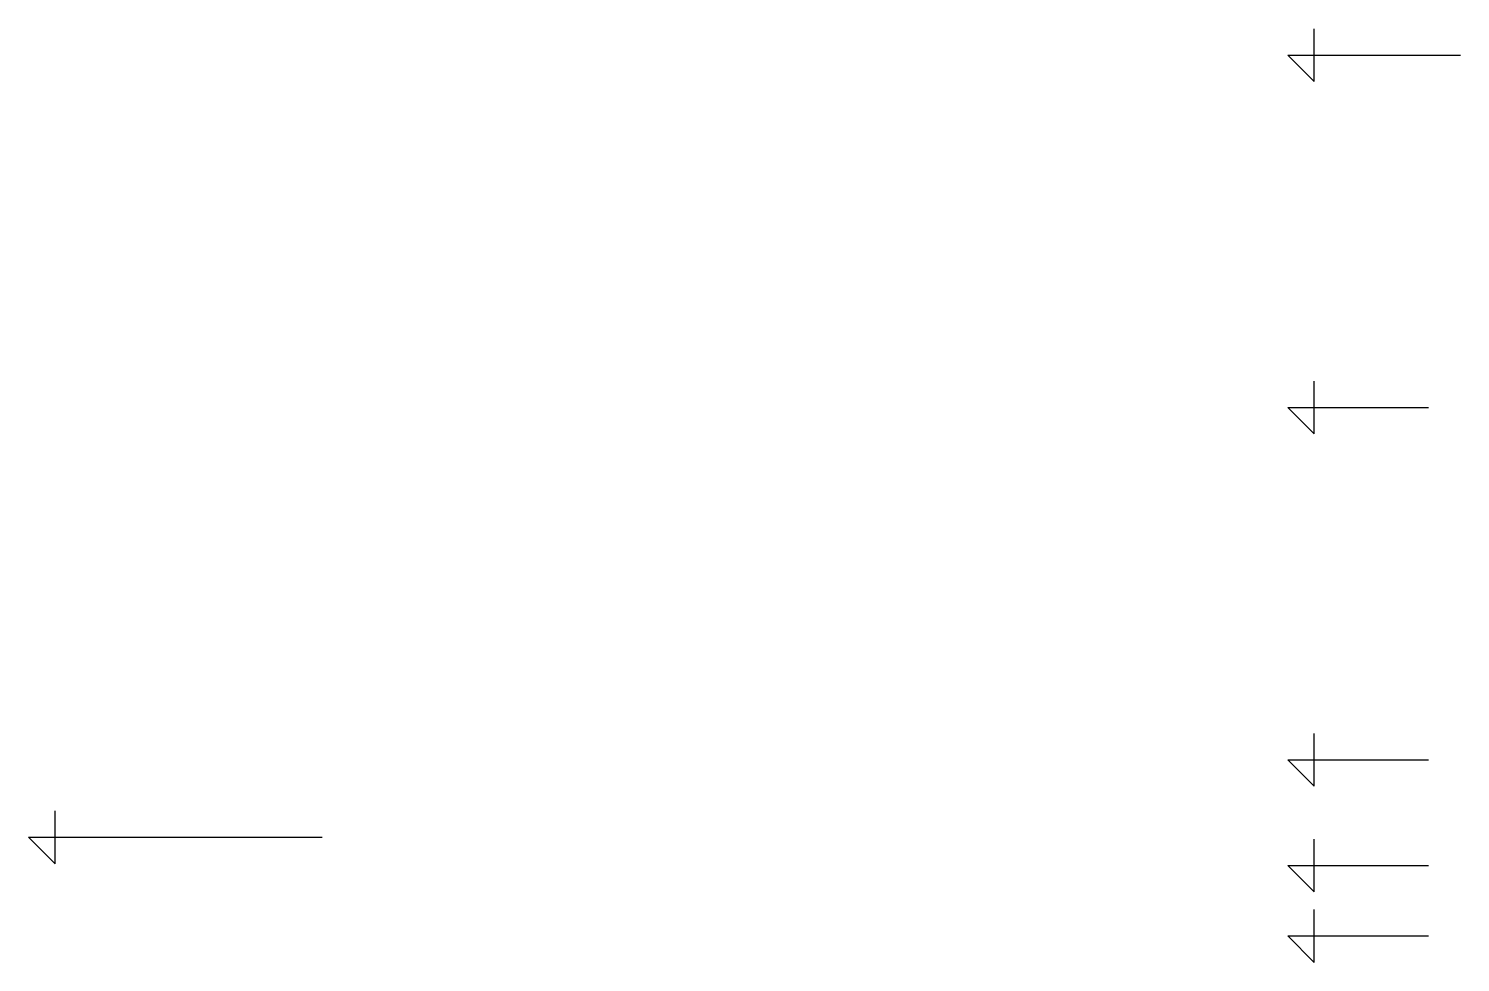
# Model space of a CAD drawing. Header units: inches. Extents: x 0 to 1653726, y 64327 to 706615.
# Drawn here: x 2818 to 4850, y 67448 to 68773 of the extents above; entities that cross this region are included whole.
import ezdxf

# ---------------------------------------------------------------- set-up
doc = ezdxf.new("R2010")
doc.units = ezdxf.units.IN
doc.header["$MEASUREMENT"] = 0
doc.layers.add('ROJO', color=1, linetype='Continuous')

msp = doc.modelspace()

# ---------------------------------------------------------------- linework, layer by layer
at = {"layer": 'ROJO'}
for p, q in [((4642.7, 68697.5), (4642.7, 68772.5)), ((4605.2, 68735), (4850.2, 68735)), ((4605.2, 68735), (4642.7, 68697.5)), ((4642.7, 68197.5), (4642.7, 68272.5)), ((4605.2, 68235), (4805.2, 68235)), ((4605.2, 68235), (4642.7, 68197.5)), ((4642.7, 67697.5), (4642.7, 67772.5)), ((4605.2, 67735), (4805.2, 67735)), ((4605.2, 67735), (4642.7, 67697.5)), ((2855.3, 67587.5), (2855.3, 67662.5)), ((2817.8, 67625), (3234.3, 67625)), ((2817.8, 67625), (2855.3, 67587.5)), ((4642.7, 67547.5), (4642.7, 67622.5)), ((4605.2, 67585), (4805.2, 67585)), ((4605.2, 67585), (4642.7, 67547.5)), ((4642.7, 67447.5), (4642.7, 67522.5)), ((4605.2, 67485), (4805.2, 67485)), ((4605.2, 67485), (4642.7, 67447.5))]:
    msp.add_line(p, q, dxfattribs=at)

doc.saveas('drawing.dxf')
